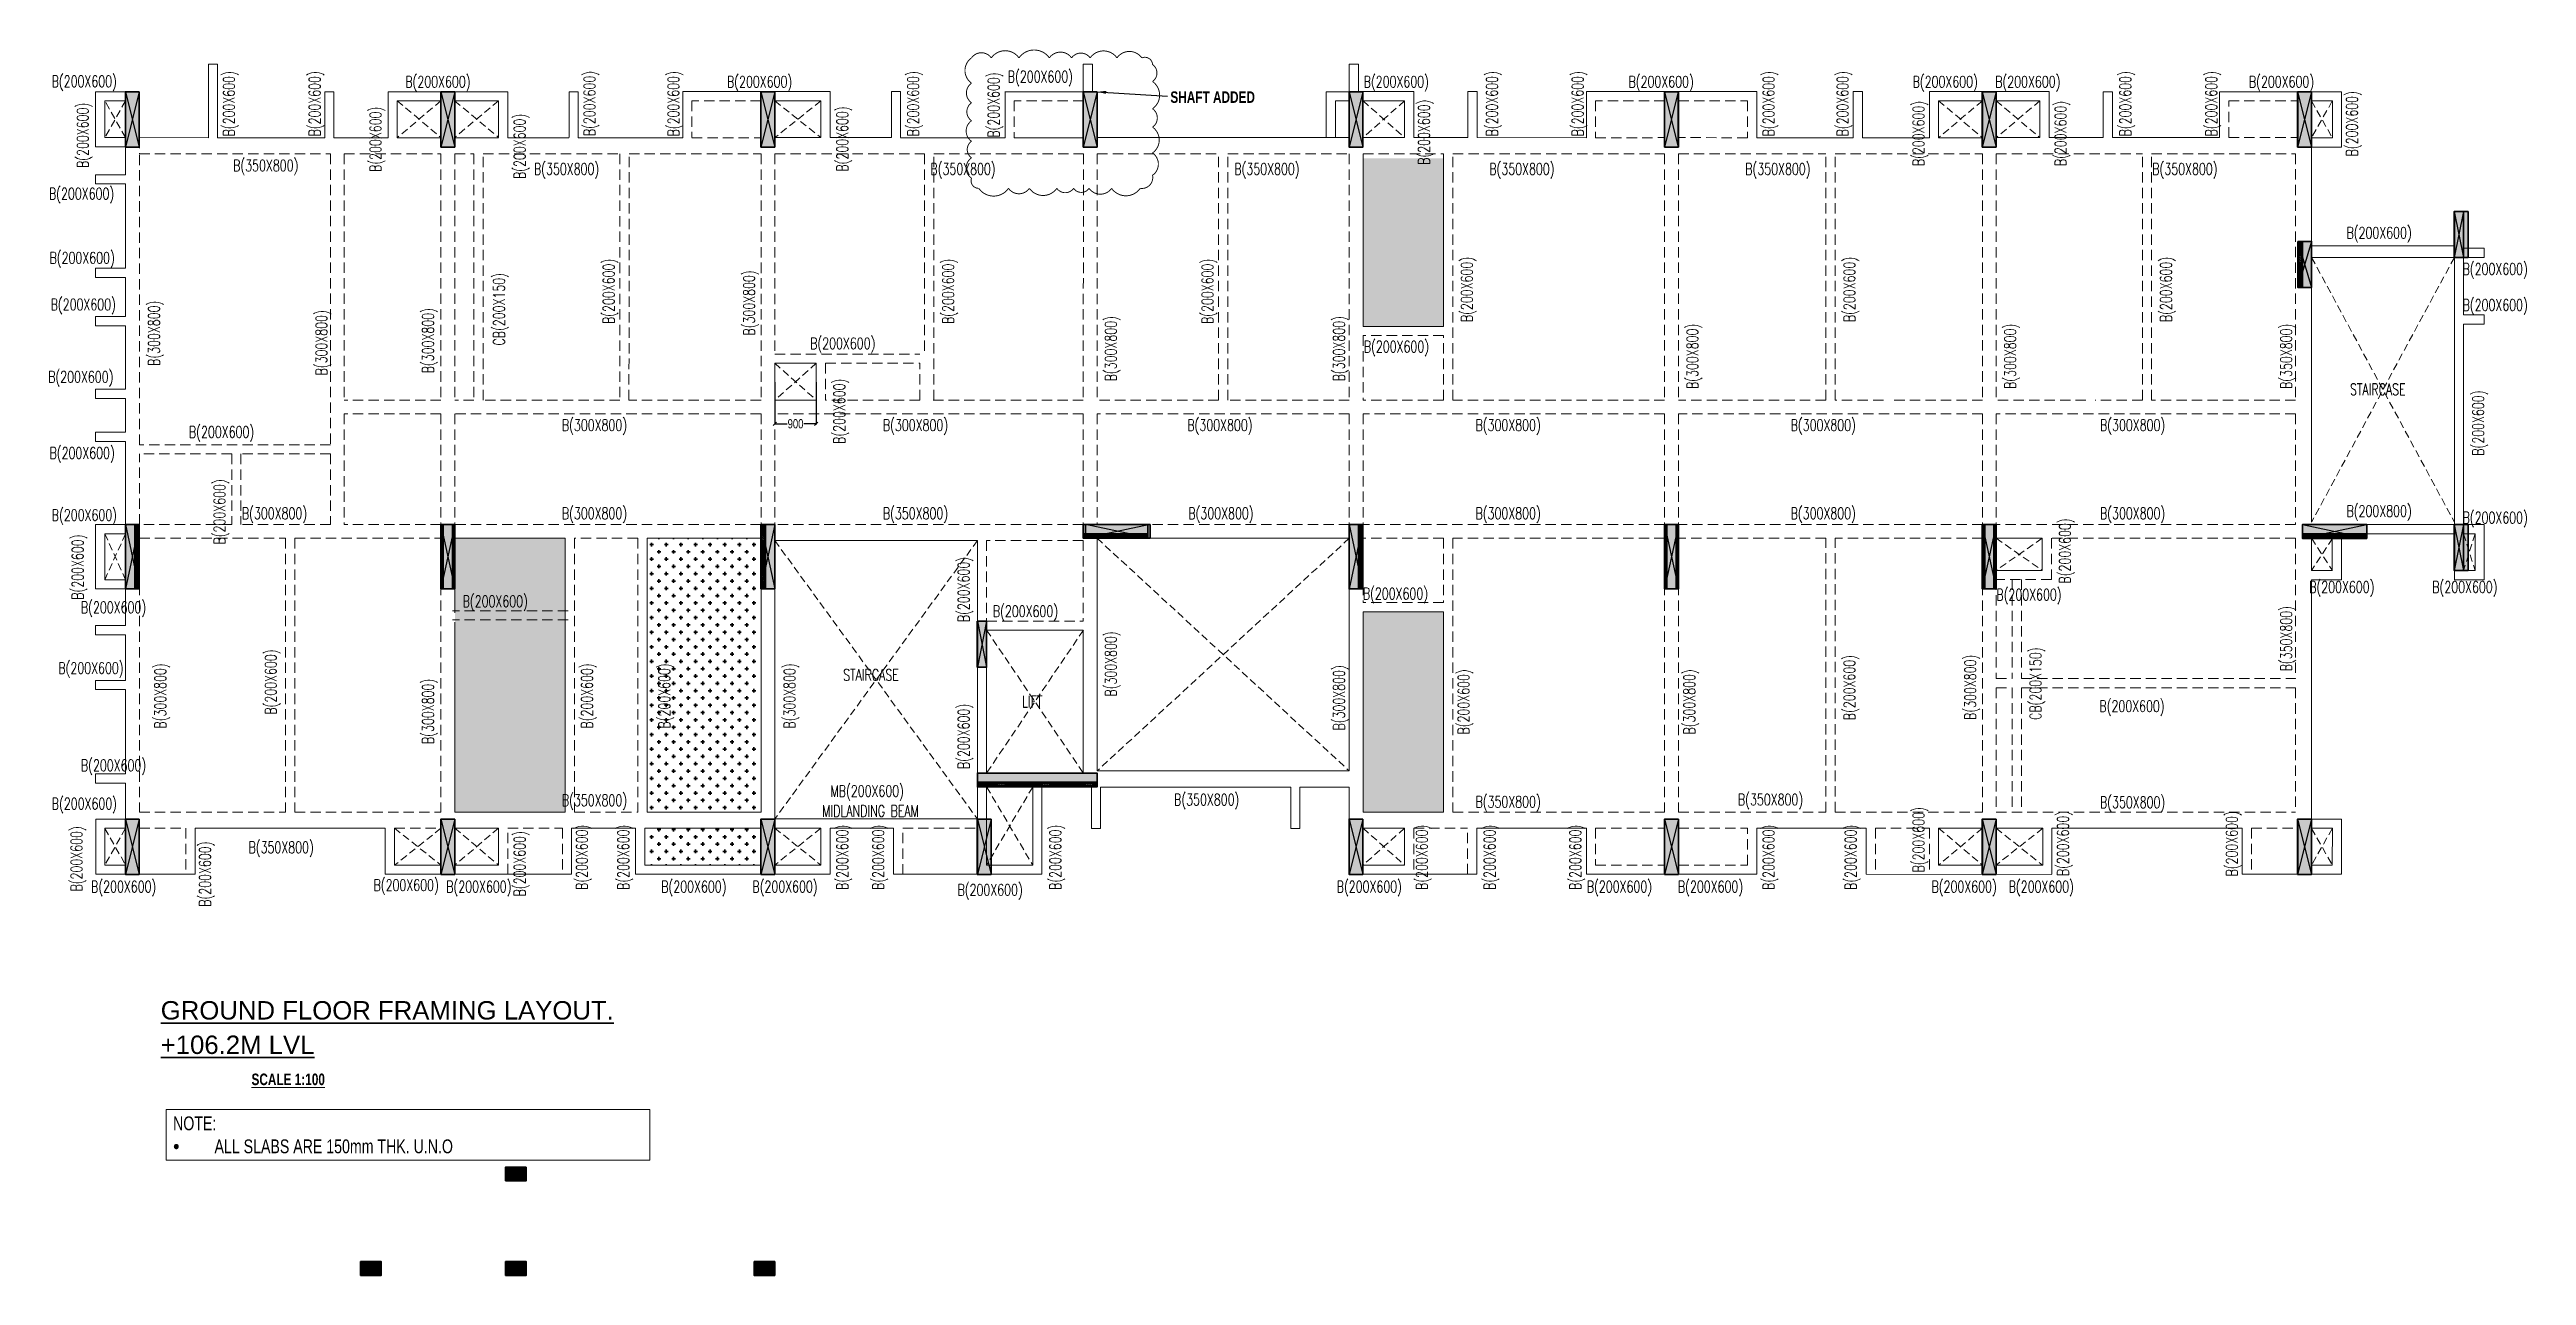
# Model space of a CAD drawing. Header units: millimetres. Extents: x 10 to 53802, y -29 to 26602.
import ezdxf

# ---------------------------------------------------------------- set-up
doc = ezdxf.new("R2010")
doc.units = ezdxf.units.MM
doc.linetypes.add('DASHED', pattern=[0.75, 0.5, -0.25])
doc.linetypes.add('HIDDEN', pattern=[9.525, 6.35, -3.175])
doc.layers.get('Defpoints').update_dxf_attribs({"color": 1})
for name, color, linetype, lineweight in [('G-ANNO-TEXT', 7, 'Continuous', 18), ('HATCH', 9, 'Continuous', 5), ('S-BEAM-IDEN', 2, 'Continuous', 9), ('S-COL HATCH', 8, 'Continuous', 35), ('S-COLS', 6, 'Continuous', 35), ('S-HEADING', 8, 'Continuous', 35), ('S-SUNKEN HATCH', 9, 'Continuous', 35), ('S_FRAMES', 4, 'Continuous', 9), ('STR-CUTOUT', 1, 'Continuous', 13)]:
    doc.layers.add(name, color=color, linetype=linetype, lineweight=lineweight)
doc.styles.add('Dim.s & Anno.(Misc.)', font='ARIALN.TTF')
doc.styles.add('ROMANS', font='romans.shx', dxfattribs={"width": 0.75})
doc.styles.add('SOBHA', font='swisscl.ttf', dxfattribs={"height": 200})
doc.styles.get("Standard").update_dxf_attribs({"font": 'arial.ttf'})
doc.styles.add('Swis721 LtCn BT_2', font='swisscl.ttf', dxfattribs={"height": 244.992296})
doc.dimstyles.new('A-GFC-100', dxfattribs={"dimscale": 100, "dimtxt": 2, "dimasz": 2, "dimexe": 1.5, "dimexo": 0, "dimgap": 1, "dimtad": 1, "dimdec": 0, "dimdsep": 46, "dimtxsty": 'Dim.s & Anno.(Misc.)', "dimblk": 'ARCHTICK', "dimcen": 0, "dimdle": 1.5, "dimclrd": 256, "dimclre": 8, "dimclrt": 6, "dimazin": 2, "dimtfac": 1, "dimtdec": 0, "dimtix": 1, "dimtmove": 2, "dimatfit": 3, "dimfxl": 1, "dimtolj": 1, "dimlwd": -1, "dimlwe": 9, "dimarcsym": 0})
doc.dimstyles.new('S-50', dxfattribs={"dimscale": 50, "dimtxt": 2.5, "dimasz": 1.5, "dimexe": 0.25, "dimexo": 0.25, "dimgap": 0.1, "dimtad": 0, "dimdec": 0, "dimrnd": 0.0005, "dimzin": 0, "dimdsep": 46, "dimtxsty": 'SOBHA', "dimblk": 'OBLIQUE', "dimcen": 0.09, "dimclrd": 9, "dimclre": 9, "dimclrt": 6, "dimadec": 5, "dimazin": 0, "dimtfac": 1, "dimtdec": 0, "dimtofl": 0, "dimtmove": 0, "dimatfit": 3, "dimfxl": 0.18, "dimtolj": 1, "dimtzin": 0, "dimlwd": -1, "dimlwe": -1, "dimarcsym": 0})

msp = doc.modelspace()

# ---------------------------------------------------------------- texts
at = {"layer": 'G-ANNO-TEXT', "color": 1, "char_height": 250, "width": 4617, "attachment_point": 1, "line_spacing_factor": 0.971848, "style": 'Swis721 LtCn BT_2'}
for s, insert in [('{\\fSwis721 LtCn BT|b1|i0|c0|p34;SHAFT ADDED}', (24351.9, 25693)), ('{\\fSwis721 LtCn BT|b1|i0|c0|p34;\\LSCALE 1:100}', (4395.5, 4356.1))]:
    msp.add_mtext(s, dxfattribs=dict(at, insert=insert))
at = {"layer": 'G-ANNO-TEXT', "color": 6, "insert": (2692.9, 3023.5), "char_height": 300, "width": 10202.556, "attachment_point": 4, "style": 'SOBHA', "bg_fill": 16, "box_fill_scale": 1.5, "bg_fill_color": 256, "bg_fill_transparency": 0}
msp.add_mtext('NOTE: \\P\\pxi-3,l3,t3;{\\fSymbol|b0|i0|c2|p18;·^I}ALL SLABS ARE 150mm THK. U.N.O', dxfattribs=at)
at = {"layer": 'S-BEAM-IDEN', "color": 1, "style": 'ROMANS', "width": 0.7}
for s, p in [('B(200X600)', (55.5, 25784.8)), ('B(200X600)', (7735.9, 25776.3)), ('B(200X600)', (14722, 25776.3)), ('B(200X600)', (20819.9, 25887.9)), ('B(200X600)', (28549.8, 25776.2)), ('B(200X600)', (34301.6, 25776.2)), ('B(200X600)', (40471.2, 25776.2)), ('B(200X600)', (42264.5, 25776.2)), ('B(200X600)', (47773.9, 25776.2)), ('B(200X600)', (-2.9, 23344.5)), ('B(200X600)', (49893.9, 22495.3)), ('B(200X600)', (9.9, 21951.6)), ('B(200X600)', (52414.8, 21707.3)), ('B(200X600)', (33.8, 20937.8)), ('B(200X600)', (52414.8, 20926.2)), ('B(200X600)', (16528.1, 20092.5)), ('B(200X600)', (28552.5, 20022.8)), ('B(200X600)', (-20.2, 19365.8)), ('B(200X600)', (3037.4, 18168.4)), ('B(200X600)', (9.9, 17713)), ('B(200X600)', (58.3, 16362.7)), ('B(200X600)', (52414.8, 16308.4)), ('B(200X600)', (49083.5, 14799.7)), ('B(200X600)', (51756.7, 14799.7)), ('B(200X600)', (690.9, 14358.8)), ('B(200X600)', (8981.2, 14490.7)), ('B(200X600)', (20495.6, 14274.6)), ('B(200X600)', (28530.8, 14658)), ('B(200X600)', (42290.2, 14634.1)), ('B(200X600)', (200.9, 13039.6)), ('B(200X600)', (44527.6, 12211.8)), ('B(200X600)', (690.9, 10927.8)), ('B(200X600)', (58.3, 10093.9)), ('MB(200X600)', (16969.5, 10367.8)), ('MIDLANDING BEAM', (16789.8, 9936.3)), ('B(200X600)', (7046.6, 8324.6)), ('B(200X600)', (912.1, 8290.8)), ('B(200X600)', (8625.1, 8290.8)), ('B(200X600)', (13294.3, 8290.8)), ('B(200X600)', (15274.4, 8290.8)), ('B(200X600)', (19728.6, 8221.6)), ('B(200X600)', (27964, 8290.8)), ('B(200X600)', (33395.3, 8290.8)), ('B(200X600)', (35373.2, 8290.8)), ('B(200X600)', (40881.5, 8290.8)), ('B(200X600)', (42556.7, 8290.8))]:
    msp.add_text(s, height=250, dxfattribs=at).set_placement(p)
for p in [(4030.2, 24713.7), (5891.2, 24713), (11861.9, 24719), (13684.1, 24713.7), (18890.1, 24714.1), (20637.3, 24687.5), (31462.7, 24714.1), (33322.9, 24714.1), (37467.2, 24714.1), (39074.6, 24714.1), (45214.2, 24714.1), (47083.2, 24714.1), (856.6, 24027.9), (7213.2, 23942.3), (17352, 23948.6), (29983, 24096.2), (40724.3, 24067.3), (43809.4, 24067.3), (50136.8, 24279.8), (10346.7, 23788.2), (30914.2, 20679.6), (39224.4, 20679.6), (46099.4, 20679.6), (12278.8, 20638.5), (19650.3, 20638.5), (25283.2, 20638.5), (17285.2, 18034.7), (3826.3, 15848.9), (43902.8, 15000.6), (744.5, 14648.7), (19986.2, 14161.6), (4939.6, 12152.2), (11805.4, 11850.8), (13484.8, 11850.8), (30843.9, 11721.5), (39224.4, 12031.6), (19986.2, 10970.1), (721.2, 8311.3), (11696, 8345.3), (12595.1, 8345.3), (17352, 8345.3), (18131.5, 8345.3), (21979.5, 8345.2), (29936.7, 8345.3), (31409, 8345.3), (33271, 8345.3), (37467.2, 8345.3), (39252.4, 8345.3), (40724.3, 8725.7), (43860.6, 8644.3), (47528.1, 8638), (3510.8, 7979.4), (10346.7, 8204.2)]:
    msp.add_text('B(200X600)', height=250, rotation=90, dxfattribs=at).set_placement(p)
at = {"layer": 'S-BEAM-IDEN', "color": 3, "style": 'ROMANS', "width": 0.7}
for s, p in [('B(350X800)', (3996.8, 23957.7)), ('B(350X800)', (10530.4, 23881.6)), ('B(350X800)', (19140.3, 23881.6)), ('B(350X800)', (25740.5, 23881.6)), ('B(350X800)', (31277.8, 23881.6)), ('B(350X800)', (36836.9, 23881.6)), ('B(350X800)', (45676.1, 23881.6)), ('STAIRCASE', (49970.4, 19093.9)), ('STAIRCASE', (49970.4, 19093.9)), ('STAIRCASE', (49970.4, 19092.8)), ('B(300X800)', (11135.7, 18317.6)), ('B(300X800)', (18107.4, 18317.6)), ('B(300X800)', (24719.4, 18317.6)), ('B(300X800)', (30978.3, 18317.6)), ('B(300X800)', (37822.5, 18317.6)), ('B(300X800)', (44540.2, 18317.6)), ('B(300X800)', (4186.8, 16400.1)), ('B(300X800)', (11135.7, 16400.1)), ('B(350X800)', (18107.4, 16400.1)), ('B(300X800)', (24741.9, 16400.1)), ('B(300X800)', (30978.3, 16400.1)), ('B(300X800)', (37822.5, 16400.1)), ('B(300X800)', (44540.2, 16400.1)), ('B(200X800)', (49893.9, 16450.1)), ('STAIRCASE', (17245.4, 12892.9)), ('STAIRCASE', (17245.4, 12892.9)), ('STAIRCASE', (17245.4, 12891.8)), ('LIFT', (21129.3, 12313.1)), ('LIFT', (21129.3, 12313.1)), ('LIFT', (21129.3, 12312)), ('B(350X800)', (11135.7, 10168.7)), ('B(350X800)', (24432.5, 10182.5)), ('B(350X800)', (30978.3, 10135.1)), ('B(350X800)', (36677, 10184)), ('B(350X800)', (44540.2, 10124.8)), ('B(350X800)', (4331.7, 9144.8))]:
    msp.add_text(s, height=250, dxfattribs=at).set_placement(p)
for s, p in [('CB(200X150)', (9896.9, 20172)), ('B(300X800)', (15327.3, 20388.1)), ('B(300X800)', (2402.7, 19729.2)), ('B(300X800)', (6039.8, 19521.8)), ('B(300X800)', (8354.9, 19568)), ('B(300X800)', (23182.9, 19393.7)), ('B(300X800)', (28138.5, 19393.7)), ('B(300X800)', (35814.1, 19226.8)), ('B(300X800)', (42714.1, 19227.4)), ('B(350X800)', (48709.4, 19227.4)), ('B(200X600)', (52879, 17776.8)), ('B(350X800)', (48709.4, 13094.1)), ('B(300X800)', (23182.9, 12545.9)), ('CB(200X150)', (43265, 12038.8)), ('B(300X800)', (2539.1, 11850.8)), ('B(300X800)', (16206.5, 11850.8)), ('B(300X800)', (28138.5, 11808.6)), ('B(300X800)', (35748.3, 11721.5)), ('B(300X800)', (41846.9, 12038.8)), ('B(300X800)', (8354.9, 11514.5))]:
    msp.add_text(s, height=250, rotation=90, dxfattribs=at).set_placement(p)
at = {"layer": 'S-HEADING', "color": 6}
for s, p in [('%%UGROUND FLOOR FRAMING LAYOUT.', (2424.2, 5530.8)), ('%%U+106.2M LVL', (2424.2, 4782.3))]:
    msp.add_text(s, height=400, rotation=359.99719, dxfattribs=at).set_placement(p)

# ---------------------------------------------------------------- blocks, each defined once
blk = doc.blocks.new('A$C16acb9dc')
at = {"layer": 'S-COL HATCH'}
h = blk.add_hatch(color=8, dxfattribs=at)
h.dxf.hatch_style = 1
h.paths.add_polyline_path([(300, 17000), (0, 17000), (0, 15800), (300, 15800)])
h = blk.add_hatch(color=8, dxfattribs=at)
h.dxf.hatch_style = 1
h.paths.add_polyline_path([(7151, 17000), (6851, 17000), (6851, 15800), (7151, 15800)])
h = blk.add_hatch(color=8, dxfattribs=at)
h.dxf.hatch_style = 1
h.paths.add_polyline_path([(14100, 17000), (13800, 17000), (13800, 15800), (14100, 15800)])
h = blk.add_hatch(color=8, dxfattribs=at)
h.dxf.hatch_style = 1
h.paths.add_polyline_path([(21100, 17000), (20800, 17000), (20800, 15800), (21100, 15800)])
h = blk.add_hatch(color=8, dxfattribs=at)
h.dxf.hatch_style = 1
h.paths.add_polyline_path([(26875, 17000), (26575, 17000), (26575, 15800), (26875, 15800)])
h = blk.add_hatch(color=8, dxfattribs=at)
h.dxf.hatch_style = 1
h.paths.add_polyline_path([(33725, 17000), (33425, 17000), (33425, 15800), (33725, 15800)])
h = blk.add_hatch(color=8, dxfattribs=at)
h.dxf.hatch_style = 1
h.paths.add_polyline_path([(40626, 17000), (40326, 17000), (40326, 15800), (40626, 15800)])
h = blk.add_hatch(color=8, dxfattribs=at)
h.dxf.hatch_style = 1
h.paths.add_polyline_path([(47475, 17000), (47175, 17000), (47175, 15800), (47475, 15800)])
h = blk.add_hatch(color=8, dxfattribs=at)
h.dxf.hatch_style = 1
h.paths.add_polyline_path([(50777, 14400), (50577, 14400), (50577, 13400), (50777, 13400)])
h = blk.add_hatch(dxfattribs=at)
h.set_pattern_fill('ANSI31', color=8, scale=8)
h.set_pattern_definition([(45, (-490725.384, 57679.764), (-17.9605122, 17.9605122), [])])
h.paths.add_polyline_path([(47276, 13750), (47176, 13750), (47176, 12750), (47276, 12750)])
h = blk.add_hatch(color=8, dxfattribs=at)
h.dxf.hatch_style = 1
h.paths.add_polyline_path([(47276, 12750), (47476, 12750), (47476, 13750), (47276, 13750)])
h = blk.add_hatch(color=8, dxfattribs=at)
h.dxf.hatch_style = 1
h.paths.add_polyline_path([(200, 7600), (0, 7600), (0, 6200), (200, 6200)])
h = blk.add_hatch(dxfattribs=at)
h.set_pattern_fill('ANSI31', color=8, scale=8)
h.set_pattern_definition([(45, (-538833.436, 51529.817), (-17.9605122, 17.9605122), [])])
h.paths.add_polyline_path([(200, 6200), (300, 6200), (300, 7600), (200, 7600)])
h = blk.add_hatch(dxfattribs=at)
h.set_pattern_fill('ANSI31', color=8, scale=8)
h.set_pattern_definition([(45, (-532500.815, 51529.817), (-17.9605122, 17.9605122), [])])
h.paths.add_polyline_path([(6851, 6200), (6901, 6200), (6901, 7600), (6851, 7600)])
h = blk.add_hatch(color=8, dxfattribs=at)
h.dxf.hatch_style = 1
h.paths.add_polyline_path([(7101, 7600), (6901, 7600), (6901, 6200), (7101, 6200)])
h = blk.add_hatch(dxfattribs=at)
h.set_pattern_fill('ANSI31', color=8, scale=8)
h.set_pattern_definition([(45, (-531932.426, 51529.817), (-17.9605122, 17.9605122), [])])
h.paths.add_polyline_path([(7151, 7600), (7101, 7600), (7101, 6200), (7151, 6200)])
h = blk.add_hatch(dxfattribs=at)
h.set_pattern_fill('ANSI31', color=8, scale=8)
h.set_pattern_definition([(45, (-526115.113, 51529.817), (-17.9605122, 17.9605122), [])])
h.paths.add_polyline_path([(13901, 7600), (13801, 7600), (13801, 6200), (13901, 6200)])
h = blk.add_hatch(color=8, dxfattribs=at)
h.dxf.hatch_style = 1
h.paths.add_polyline_path([(14101, 7600), (13901, 7600), (13901, 6200), (14101, 6200)])
h = blk.add_hatch(color=8, dxfattribs=at)
h.dxf.hatch_style = 1
h.paths.add_polyline_path([(20800, 7600), (20800, 7400), (22200, 7400), (22200, 7600)])
h = blk.add_hatch(color=8, dxfattribs=at)
h.dxf.hatch_style = 1
h.paths.add_polyline_path([(26775, 7600), (26575, 7600), (26575, 6200), (26775, 6200)])
h = blk.add_hatch(dxfattribs=at)
h.set_pattern_fill('ANSI31', color=8, scale=8)
h.set_pattern_definition([(45, (-512258.491, 51529.878), (-17.9605122, 17.9605122), [])])
h.paths.add_polyline_path([(26775, 6200), (26875, 6200), (26875, 7600), (26775, 7600)])
h = blk.add_hatch(dxfattribs=at)
h.set_pattern_fill('ANSI31', color=8, scale=8)
h.set_pattern_definition([(45, (-505925.804, 51529.878), (-17.9605122, 17.9605122), [])])
h.paths.add_polyline_path([(33426, 6200), (33476, 6200), (33476, 7600), (33426, 7600)])
h = blk.add_hatch(color=8, dxfattribs=at)
h.dxf.hatch_style = 1
h.paths.add_polyline_path([(33676, 7600), (33476, 7600), (33476, 6200), (33676, 6200)])
h = blk.add_hatch(dxfattribs=at)
h.set_pattern_fill('ANSI31', color=8, scale=8)
h.set_pattern_definition([(45, (-505357.416, 51529.878), (-17.9605122, 17.9605122), [])])
h.paths.add_polyline_path([(33726, 7600), (33676, 7600), (33676, 6200), (33726, 6200)])
h = blk.add_hatch(dxfattribs=at)
h.set_pattern_fill('ANSI31', color=8, scale=8)
h.set_pattern_definition([(45, (-499025.281, 51529.878), (-17.9605122, 17.9605122), [])])
h.paths.add_polyline_path([(40327, 6200), (40377, 6200), (40377, 7600), (40327, 7600)])
h = blk.add_hatch(color=8, dxfattribs=at)
h.dxf.hatch_style = 1
h.paths.add_polyline_path([(40577, 7600), (40377, 7600), (40377, 6200), (40577, 6200)])
h = blk.add_hatch(dxfattribs=at)
h.set_pattern_fill('ANSI31', color=8, scale=8)
h.set_pattern_definition([(45, (-498456.893, 51529.878), (-17.9605122, 17.9605122), [])])
h.paths.add_polyline_path([(40627, 7600), (40577, 7600), (40577, 6200), (40627, 6200)])
h = blk.add_hatch(color=8, dxfattribs=at)
h.dxf.hatch_style = 1
h.paths.add_polyline_path([(48677, 7400), (48677, 7600), (47277, 7600), (47277, 7400)])
h = blk.add_hatch(color=8, dxfattribs=at)
h.dxf.hatch_style = 1
h.paths.add_polyline_path([(50777, 7600), (50577, 7600), (50577, 6600), (50777, 6600)])
h = blk.add_hatch(dxfattribs=at)
h.set_pattern_fill('ANSI31', color=8, scale=8, angle=-90)
h.set_pattern_definition([(315, (66129.657, 547224.291), (17.9605122, 17.9605122), [])])
h.paths.add_polyline_path([(20800, 7400), (20800, 7300), (22200, 7300), (22200, 7400)])
h = blk.add_hatch(dxfattribs=at)
h.set_pattern_fill('ANSI31', color=8, scale=8, angle=-90)
h.set_pattern_definition([(315, (92606.318, 545500.954), (17.9605122, 17.9605122), [])])
h.paths.add_polyline_path([(48677, 7400), (48677, 7300), (47277, 7300), (47277, 7400)])
h = blk.add_hatch(color=8, dxfattribs=at)
h.dxf.hatch_style = 1
h.paths.add_polyline_path([(18701, 5500), (18501, 5500), (18501, 4500), (18701, 4500)])
h = blk.add_hatch(color=8, dxfattribs=at)
h.dxf.hatch_style = 1
h.paths.add_polyline_path([(18502, 2200), (18502, 2000), (21101, 2000), (21101, 2200)])
h = blk.add_hatch(dxfattribs=at)
h.set_pattern_fill('ANSI31', color=8, scale=8, angle=-90)
h.set_pattern_definition([(315, (63831.204, 541823.95), (17.9605122, 17.9605122), [])])
h.paths.add_polyline_path([(18501, 2000), (18501, 1900), (21101, 1900), (21101, 2000)])
h = blk.add_hatch(color=8, dxfattribs=at)
h.dxf.hatch_style = 1
h.paths.add_polyline_path([(300, 1200), (0, 1200), (0, 0), (300, 0)])
h = blk.add_hatch(color=8, dxfattribs=at)
h.dxf.hatch_style = 1
h.paths.add_polyline_path([(7151, 1200), (6851, 1200), (6851, 0), (7151, 0)])
h = blk.add_hatch(color=8, dxfattribs=at)
h.dxf.hatch_style = 1
h.paths.add_polyline_path([(14101, 1200), (13801, 1200), (13801, 0), (14101, 0)])
h = blk.add_hatch(color=8, dxfattribs=at)
h.dxf.hatch_style = 1
h.paths.add_polyline_path([(18801, 1200), (18501, 1200), (18501, 0), (18801, 0)])
h = blk.add_hatch(color=8, dxfattribs=at)
h.dxf.hatch_style = 1
h.paths.add_polyline_path([(26875, 1200), (26575, 1200), (26575, 0), (26875, 0)])
h = blk.add_hatch(color=8, dxfattribs=at)
h.dxf.hatch_style = 1
h.paths.add_polyline_path([(33726, 1200), (33426, 1200), (33426, 0), (33726, 0)])
h = blk.add_hatch(color=8, dxfattribs=at)
h.dxf.hatch_style = 1
h.paths.add_polyline_path([(40626, 1200), (40326, 1200), (40326, 0), (40626, 0)])
h = blk.add_hatch(color=8, dxfattribs=at)
h.dxf.hatch_style = 1
h.paths.add_polyline_path([(47475, 1200), (47175, 1200), (47175, 0), (47475, 0)])
at = {"layer": 'S-COLS'}
for points in [[(300, 17000), (0, 17000), (0, 15800), (300, 15800)], [(7151, 17000), (6851, 17000), (6851, 15800), (7151, 15800)], [(14100, 17000), (13800, 17000), (13800, 15800), (14100, 15800)], [(21100, 17000), (20800, 17000), (20800, 15800), (21100, 15800)], [(26875, 17000), (26575, 17000), (26575, 15800), (26875, 15800)], [(33725, 17000), (33425, 17000), (33425, 15800), (33725, 15800)], [(40626, 17000), (40326, 17000), (40326, 15800), (40626, 15800)], [(47475, 17000), (47175, 17000), (47175, 15800), (47475, 15800)], [(50777, 14400), (50577, 14400), (50577, 13400), (50777, 13400)], [(47176, 13750), (47476, 13750), (47476, 12750), (47176, 12750)], [(47176, 13750), (47276, 13750), (47276, 12750), (47176, 12750)], [(300, 7600), (0, 7600), (0, 6200), (300, 6200)], [(300, 7600), (200, 7600), (200, 6200), (300, 6200)], [(7151, 7600), (6851, 7600), (6851, 6200), (7151, 6200)], [(6851, 7600), (6901, 7600), (6901, 6200), (6851, 6200)], [(7151, 7600), (7101, 7600), (7101, 6200), (7151, 6200)], [(14101, 7600), (13801, 7600), (13801, 6200), (14101, 6200)], [(13801, 7600), (13901, 7600), (13901, 6200), (13801, 6200)], [(22200, 7600), (22200, 7300), (20800, 7300), (20800, 7600)], [(26875, 7600), (26575, 7600), (26575, 6200), (26875, 6200)], [(26875, 7600), (26775, 7600), (26775, 6200), (26875, 6200)], [(33726, 7600), (33426, 7600), (33426, 6200), (33726, 6200)], [(33426, 7600), (33476, 7600), (33476, 6200), (33426, 6200)], [(33726, 7600), (33676, 7600), (33676, 6200), (33726, 6200)], [(40627, 7600), (40327, 7600), (40327, 6200), (40627, 6200)], [(40327, 7600), (40377, 7600), (40377, 6200), (40327, 6200)], [(40627, 7600), (40577, 7600), (40577, 6200), (40627, 6200)], [(48677, 7300), (48677, 7600), (47277, 7600), (47277, 7300)], [(50777, 7600), (50577, 7600), (50577, 6600), (50777, 6600)], [(22200, 7300), (22200, 7400), (20800, 7400), (20800, 7300)], [(48677, 7300), (48677, 7400), (47277, 7400), (47277, 7300)], [(18701, 5500), (18501, 5500), (18501, 4500), (18701, 4500)], [(21101, 2200), (21101, 1900), (18502, 1900), (18502, 2200)], [(21101, 1900), (21101, 2000), (18501, 2000), (18501, 1900)], [(300, 1200), (0, 1200), (0, 0), (300, 0)], [(7151, 1200), (6851, 1200), (6851, 0), (7151, 0)], [(14101, 1200), (13801, 1200), (13801, 0), (14101, 0)], [(18801, 1200), (18501, 1200), (18501, 0), (18801, 0)], [(26875, 1200), (26575, 1200), (26575, 0), (26875, 0)], [(33726, 1200), (33426, 1200), (33426, 0), (33726, 0)], [(40626, 1200), (40326, 1200), (40326, 0), (40626, 0)], [(47475, 1200), (47175, 1200), (47175, 0), (47475, 0)]]:
    blk.add_lwpolyline(points, close=True, dxfattribs=at)
blk = doc.blocks.new('A$C292141ff')
at = {"layer": 'HATCH'}
h = blk.add_hatch(color=8, dxfattribs=at)
h.dxf.hatch_style = 1
h.paths.add_polyline_path([(8555, -1156), (8555, -1156), (8706, -1156), (8706, -856), (8256, -856), (8256, -1156), (8305, -1156), (8305, -1156)])
at = {"layer": 'S-COL HATCH'}
h = blk.add_hatch(color=8, dxfattribs=at)
h.dxf.hatch_style = 1
h.paths.add_polyline_path([(300, 22501), (0, 22501), (0, 21301), (300, 21301)])
h = blk.add_hatch(color=8, dxfattribs=at)
h.dxf.hatch_style = 1
h.paths.add_polyline_path([(7151, 22501), (6851, 22501), (6851, 21301), (7151, 21301)])
h = blk.add_hatch(color=8, dxfattribs=at)
h.dxf.hatch_style = 1
h.paths.add_polyline_path([(14100, 22501), (13800, 22501), (13800, 21301), (14100, 21301)])
h = blk.add_hatch(color=8, dxfattribs=at)
h.dxf.hatch_style = 1
h.paths.add_polyline_path([(21100, 22501), (20800, 22501), (20800, 21301), (21100, 21301)])
h = blk.add_hatch(color=8, dxfattribs=at)
h.dxf.hatch_style = 1
h.paths.add_polyline_path([(26875, 22501), (26575, 22501), (26575, 21301), (26875, 21301)])
h = blk.add_hatch(color=8, dxfattribs=at)
h.dxf.hatch_style = 1
h.paths.add_polyline_path([(33725, 22501), (33425, 22501), (33425, 21301), (33725, 21301)])
h = blk.add_hatch(color=8, dxfattribs=at)
h.dxf.hatch_style = 1
h.paths.add_polyline_path([(40626, 22501), (40326, 22501), (40326, 21301), (40626, 21301)])
h = blk.add_hatch(color=8, dxfattribs=at)
h.dxf.hatch_style = 1
h.paths.add_polyline_path([(47475, 22501), (47175, 22501), (47175, 21301), (47475, 21301)])
h = blk.add_hatch(color=8, dxfattribs=at)
h.dxf.hatch_style = 1
h.paths.add_polyline_path([(50877, 19901), (50577, 19901), (50577, 18901), (50877, 18901)])
h = blk.add_hatch(color=8, dxfattribs=at)
h.dxf.hatch_style = 1
h.paths.add_polyline_path([(47176, 19251), (47476, 19251), (47476, 18251), (47176, 18251)])
h = blk.add_hatch(color=8, dxfattribs=at)
h.dxf.hatch_style = 1
h.paths.add_polyline_path([(300, 13101), (0, 13101), (0, 11701), (300, 11701)])
h = blk.add_hatch(color=8, dxfattribs=at)
h.dxf.hatch_style = 1
h.paths.add_polyline_path([(7151, 13101), (6851, 13101), (6851, 11701), (7151, 11701)])
h = blk.add_hatch(color=8, dxfattribs=at)
h.dxf.hatch_style = 1
h.paths.add_polyline_path([(14101, 13101), (13801, 13101), (13801, 11701), (14101, 11701)])
h = blk.add_hatch(color=8, dxfattribs=at)
h.dxf.hatch_style = 1
h.paths.add_polyline_path([(22252, 12801), (22252, 13101), (20852, 13101), (20852, 12801)])
h = blk.add_hatch(color=8, dxfattribs=at)
h.dxf.hatch_style = 1
h.paths.add_polyline_path([(26875, 13101), (26575, 13101), (26575, 11701), (26875, 11701)])
h = blk.add_hatch(color=8, dxfattribs=at)
h.dxf.hatch_style = 1
h.paths.add_polyline_path([(33726, 13101), (33426, 13101), (33426, 11701), (33726, 11701)])
h = blk.add_hatch(color=8, dxfattribs=at)
h.dxf.hatch_style = 1
h.paths.add_polyline_path([(40626, 13101), (40326, 13101), (40326, 11701), (40626, 11701)])
h = blk.add_hatch(color=8, dxfattribs=at)
h.dxf.hatch_style = 1
h.paths.add_polyline_path([(47277, 13100), (47277, 12800), (48677, 12800), (48677, 13100)])
h = blk.add_hatch(color=8, dxfattribs=at)
h.dxf.hatch_style = 1
h.paths.add_polyline_path([(50877, 13101), (50577, 13101), (50577, 12101), (50877, 12101)])
h = blk.add_hatch(color=8, dxfattribs=at)
h.dxf.hatch_style = 1
h.paths.add_polyline_path([(18701, 11001), (18501, 11001), (18501, 10001), (18701, 10001)])
h = blk.add_hatch(color=8, dxfattribs=at)
h.dxf.hatch_style = 1
h.paths.add_polyline_path([(18502, 7700), (21101, 7700), (21101, 7401), (18502, 7401)])
h = blk.add_hatch(color=8, dxfattribs=at)
h.dxf.hatch_style = 1
h.paths.add_polyline_path([(300, 6701), (0, 6701), (0, 5501), (300, 5501)])
h = blk.add_hatch(color=8, dxfattribs=at)
h.dxf.hatch_style = 1
h.paths.add_polyline_path([(7151, 6701), (6851, 6701), (6851, 5501), (7151, 5501)])
h = blk.add_hatch(color=8, dxfattribs=at)
h.dxf.hatch_style = 1
h.paths.add_polyline_path([(14102, 6701), (13802, 6701), (13802, 5501), (14102, 5501)])
h = blk.add_hatch(color=8, dxfattribs=at)
h.dxf.hatch_style = 1
h.paths.add_polyline_path([(18801, 6701), (18501, 6701), (18501, 5501), (18801, 5501)])
h = blk.add_hatch(color=8, dxfattribs=at)
h.dxf.hatch_style = 1
h.paths.add_polyline_path([(26875, 6701), (26575, 6701), (26575, 5501), (26875, 5501)])
h = blk.add_hatch(color=8, dxfattribs=at)
h.dxf.hatch_style = 1
h.paths.add_polyline_path([(33726, 6701), (33426, 6701), (33426, 5501), (33726, 5501)])
h = blk.add_hatch(color=8, dxfattribs=at)
h.dxf.hatch_style = 1
h.paths.add_polyline_path([(40626, 6701), (40326, 6701), (40326, 5501), (40626, 5501)])
h = blk.add_hatch(color=8, dxfattribs=at)
h.dxf.hatch_style = 1
h.paths.add_polyline_path([(47475, 6701), (47175, 6701), (47175, 5501), (47475, 5501)])
h = blk.add_hatch(color=8, dxfattribs=at)
h.dxf.hatch_style = 1
h.paths.add_polyline_path([(5106, -2912), (5556, -2912), (5556, -3212), (5106, -3212)])
h = blk.add_hatch(color=8, dxfattribs=at)
h.dxf.hatch_style = 1
h.paths.add_polyline_path([(8256, -2912), (8706, -2912), (8706, -3212), (8256, -3212)])
h = blk.add_hatch(color=8, dxfattribs=at)
h.dxf.hatch_style = 1
h.paths.add_polyline_path([(13651, -2912), (14101, -2912), (14101, -3212), (13651, -3212)])
at = {"layer": 'Defpoints', "color": 3}
for p, q in [((300, 22501), (0, 21301)), ((0, 22501), (300, 21301)), ((7151, 22501), (6851, 21301)), ((6851, 22501), (7151, 21301)), ((14100, 22501), (13800, 21301)), ((13800, 22501), (14100, 21301)), ((21100, 22501), (20800, 21301)), ((20800, 22501), (21100, 21301)), ((26875, 22501), (26575, 21301)), ((26575, 22501), (26875, 21301)), ((33725, 22501), (33425, 21301)), ((33425, 22501), (33725, 21301)), ((40626, 22501), (40326, 21301)), ((40326, 22501), (40626, 21301)), ((47475, 22501), (47175, 21301)), ((47175, 22501), (47475, 21301)), ((50777, 19901), (50577, 18901)), ((50577, 19901), (50777, 18901)), ((47476, 19251), (47177, 18251)), ((47177, 19251), (47476, 18251)), ((300, 13101), (0, 11701)), ((0, 13101), (300, 11701)), ((7151, 13101), (6851, 11701)), ((6851, 13101), (7151, 11701)), ((14101, 13101), (13801, 11701)), ((13801, 13101), (14101, 11701)), ((22252, 12801, 0), (20852, 13101, 0)), ((22252, 13101, 0), (20852, 12801, 0)), ((26875, 13101), (26575, 11701)), ((26575, 13101), (26875, 11701)), ((33726, 13101), (33426, 11701)), ((33426, 13101), (33726, 11701)), ((40626, 13101), (40326, 11701)), ((40326, 13101), (40626, 11701)), ((47277, 13101), (48677, 12801)), ((47277, 12801), (48677, 13101)), ((50777, 13101), (50577, 12101)), ((50577, 13101), (50777, 12101)), ((18702, 11001), (18502, 10001)), ((18502, 11001), (18702, 10001)), ((300, 6701), (0, 5501)), ((0, 6701), (300, 5501)), ((7151, 6701), (6851, 5501)), ((6851, 6701), (7151, 5501)), ((14101, 6701), (13801, 5501)), ((13801, 6701), (14101, 5501)), ((18802, 6701), (18502, 5501)), ((18502, 6701), (18802, 5501)), ((26875, 6701), (26575, 5501)), ((26575, 6701), (26875, 5501)), ((33726, 6701), (33426, 5501)), ((33426, 6701), (33726, 5501)), ((40626, 6701), (40326, 5501)), ((40326, 6701), (40626, 5501)), ((47475, 6701), (47175, 5501)), ((47175, 6701), (47475, 5501)), ((8706, -856), (8256, -1156)), ((8256, -856), (8706, -1156)), ((5556, -2912), (5106, -3212)), ((5106, -2912), (5556, -3212)), ((8706, -2912), (8256, -3212)), ((8256, -2912), (8706, -3212)), ((14101, -2912), (13651, -3212)), ((13651, -2912), (14101, -3212))]:
    blk.add_line(p, q, dxfattribs=at)
at = {"layer": 'S-COLS'}
for points in [[(300, 22501), (0, 22501), (0, 21301), (300, 21301)], [(7151, 22501), (6851, 22501), (6851, 21301), (7151, 21301)], [(14100, 22501), (13800, 22501), (13800, 21301), (14100, 21301)], [(21100, 22501), (20800, 22501), (20800, 21301), (21100, 21301)], [(26875, 22501), (26575, 22501), (26575, 21301), (26875, 21301)], [(33725, 22501), (33425, 22501), (33425, 21301), (33725, 21301)], [(40626, 22501), (40326, 22501), (40326, 21301), (40626, 21301)], [(47475, 22501), (47175, 22501), (47175, 21301), (47475, 21301)], [(50877, 19901), (50577, 19901), (50577, 18901), (50877, 18901)], [(47176, 19251), (47476, 19251), (47476, 18251), (47176, 18251)], [(300, 13101), (0, 13101), (0, 11701), (300, 11701)], [(7151, 13101), (6851, 13101), (6851, 11701), (7151, 11701)], [(14101, 13101), (13801, 13101), (13801, 11701), (14101, 11701)], [(26875, 13101), (26575, 13101), (26575, 11701), (26875, 11701)], [(33726, 13101), (33426, 13101), (33426, 11701), (33726, 11701)], [(40626, 13101), (40326, 13101), (40326, 11701), (40626, 11701)], [(47277, 13100), (47277, 12800), (48677, 12800), (48677, 13100)], [(50877, 13101), (50577, 13101), (50577, 12101), (50877, 12101)], [(18701, 11001), (18501, 11001), (18501, 10001), (18701, 10001)], [(18502, 7700), (21101, 7700), (21101, 7401), (18502, 7401)], [(300, 6701), (0, 6701), (0, 5501), (300, 5501)], [(7151, 6701), (6851, 6701), (6851, 5501), (7151, 5501)], [(14102, 6701), (13802, 6701), (13802, 5501), (14102, 5501)], [(18801, 6701), (18501, 6701), (18501, 5501), (18801, 5501)], [(26875, 6701), (26575, 6701), (26575, 5501), (26875, 5501)], [(33726, 6701), (33426, 6701), (33426, 5501), (33726, 5501)], [(40626, 6701), (40326, 6701), (40326, 5501), (40626, 5501)], [(47475, 6701), (47175, 6701), (47175, 5501), (47475, 5501)], [(8706, -856), (8706, -1156), (8256, -1156), (8256, -856)], [(5106, -2912), (5556, -2912), (5556, -3212), (5106, -3212)], [(8256, -2912), (8706, -2912), (8706, -3212), (8256, -3212)], [(13651, -2912), (14101, -2912), (14101, -3212), (13651, -3212)]]:
    blk.add_lwpolyline(points, close=True, dxfattribs=at)
at = {"layer": 'S-COLS', "elevation": 0}
blk.add_lwpolyline([(22252, 12801), (22252, 13101), (20852, 13101), (20852, 12801)], close=True, dxfattribs=at)
blk = doc.blocks.new('_Oblique')
at = {"color": 0, "linetype": 'ByBlock', "lineweight": -2}
blk.add_line((-0.5, -0.5), (0.5, 0.5), dxfattribs=at)
blk = doc.blocks.new('*D7')
at = {"color": 9, "transparency": 16777216}
for p, q in [((15761, 19374), (15761, 18458)), ((16661, 19374), (16661, 18458)), ((15761, 18471), (16031, 18471)), ((16661, 18471), (16391, 18471))]:
    blk.add_line(p, q, dxfattribs=at)
at = {"layer": 'Defpoints', "color": 0, "transparency": 16777216}
for p in [(15761, 19387), (16661, 19387), (16661, 18471)]:
    blk.add_point(p, dxfattribs=at)
at = {"color": 9, "transparency": 16777216, "xscale": 75, "yscale": 75, "zscale": 75, "rotation": 180}
blk.add_blockref('_Oblique', (15761, 18471), dxfattribs=at)
at = {"color": 9, "transparency": 16777216, "xscale": 75, "yscale": 75, "zscale": 75}
blk.add_blockref('_Oblique', (16661, 18471), dxfattribs=at)
at = {"color": 6, "transparency": 16777216, "insert": (16211, 18471), "char_height": 200, "attachment_point": 5, "style": 'SOBHA'}
blk.add_mtext('\\A1;900', dxfattribs=at)
blk = doc.blocks.new('_ArchTick')
at = {"color": 0, "linetype": 'ByBlock', "const_width": 0.15}
blk.add_lwpolyline([(-0.5, -0.5), (0.5, 0.5)], dxfattribs=at)

# ---------------------------------------------------------------- dimensions: what is measured, and where the dimension line sits
dim = msp.add_linear_dim(base=(16661, 18470.8), p1=(15761.2, 19386.7), p2=(16661, 19386.7), dimstyle='S-50')
dim.commit()
dim.dimension.update_dxf_attribs({"geometry": '*D7', "text_midpoint": (16211.1, 18470.8)})

# ---------------------------------------------------------------- hatches: boundary and pattern name
at = {"layer": 'S-SUNKEN HATCH'}
h = msp.add_hatch(dxfattribs=at)
h.set_pattern_fill('CROSS', color=256, scale=25)
h.set_pattern_definition([(0, (-615340.2, -73998.81), (158.75, 158.75), [79.375, -238.125]), (90, (-615300.51, -74038.5), (-158.75, 158.75), [79.375, -238.125])])
h.paths.add_polyline_path([(8812.2, 15986.7), (8812.2, 10038.7), (8812.2, 10038.7), (8811.2, 10036.7), (11211.2, 10036.7), (11212.2, 15986.7)])
h.paths.add_polyline_path([(28537.2, 14388.8), (28537.2, 10038.7), (28537.2, 10038.7), (28537.2, 10036.7), (30287.2, 10036.7), (30287.2, 14388.8)])
h.paths.add_polyline_path([(30287.3, 24238.8), (28537.2, 24238.8), (28537.2, 24139), (28537.2, 20588.8), (30287.3, 20588.8)])
h = msp.add_hatch(dxfattribs=at)
h.set_pattern_fill('CROSS', color=256, scale=25)
h.set_pattern_definition([(0, (-611158.7, -74003.84), (158.75, 158.75), [79.375, -238.125]), (90, (-611119.01, -74043.52), (-158.75, 158.75), [79.375, -238.125])])
h.paths.add_polyline_path([(15393.7, 9686.7), (12993.7, 9686.7), (12993.7, 8886.7), (15393.7, 8886.7)])
h.paths.add_polyline_path([(12993.7, 10036.7), (15393.7, 10036.7), (15393.7, 15981.7), (12993.7, 15981.7), (12993.7, 10033.7), (12993.7, 10033.7)])

# ---------------------------------------------------------------- linework, layer by layer
at = {"const_width": 20}
msp.add_lwpolyline([(20033, 26420, 0.5205671), (20033, 25872.3, 0.5205671), (20033, 25445.6, 0.5205671), (20033, 25055.6, 0.5205671), (20033, 24608.5, 0.5205671), (20033, 24250.9, 0.5205671), (20033, 23805.1, 0.5205671), (20189.4, 23586.3, 0.5205671), (20836.7, 23586.3, 0.5205671), (21289.5, 23586.3, 0.5205671), (21885.9, 23586.3, 0.5205671), (22249, 23586.3, 0.5205671), (22586.4, 23586.3, 0.5205671), (23075, 23586.3, 0.5205671), (23697.2, 23586.3, 0.5205671), (23964.1, 23869.7, 0.5205671), (23964.1, 24355.9, 0.5205671), (23964.1, 24915.8, 0.5205671), (23964.1, 25315.3, 0.5205671), (23964.1, 25907.2, 0.5205671), (23964.1, 26276.1, 0.5205671), (23731.7, 26420, 0.5205671), (23191.5, 26420, 0.5205671), (22608, 26420, 0.5205671), (22206.9, 26420, 0.5205671), (21723, 26420, 0.5205671), (21063.1, 26420, 0.5205671), (20462.9, 26420, 0.5205671)], format="xyb", close=True, dxfattribs=at)
at = {"layer": 'S_FRAMES'}
for p, q in [((1010, 24487.6), (1010, 25683.7)), ((1010, 25683.7), (1661.2, 25683.7)), ((8511.2, 25486.9), (8511.2, 24689.6)), ((8811.2, 25686.9), (8811.2, 25686.9)), ((8811.2, 25486.9), (8811.2, 24689.6)), ((15761.1, 25686.9), (15761.1, 25686.9)), ((15761.1, 25486.9), (15761.1, 24689.6)), ((15761.2, 25686.9), (15761.2, 25686.9)), ((28236.1, 25687.9), (28236.1, 25687.9)), ((28536.1, 25487.9), (28536.1, 24689.6)), ((35386.2, 25686.9), (35386.2, 25686.8)), ((35386.2, 25686.8), (35386.2, 25686.8)), ((35386.2, 25686.8), (35386.2, 25686.8)), ((41986.1, 25486.8), (41986.1, 24689.6)), ((42286.1, 25686.9), (42286.1, 25686.8)), ((42286.1, 25486.8), (42286.1, 24689.6)), ((1660.1, 24487.6), (1008.5, 24487.6)), ((1661.2, 23881.7), (1661.2, 24487.6)), ((28536.1, 24334.5), (28536.1, 20586.7)), ((30286.2, 20586.7), (30286.2, 24336.7)), ((1661.2, 21851.7), (1661.2, 23681.7)), ((52236.4, 22083.5), (52236.4, 16283.4)), ((52436.4, 22083.5), (52436.4, 20836.9)), ((1661.2, 20801.7), (1661.2, 21651.7)), ((1661.2, 19221.7), (1661.2, 20601.7)), ((30286.2, 20586.7), (28536.1, 20586.7)), ((52436.4, 20636.8), (52436.4, 16283.4)), ((15761.2, 19786.7), (15761.2, 18986.7)), ((15761.2, 19786.7), (16661, 19786.7)), ((16661, 19786.7), (16661, 18986.7)), ((1661.2, 18286.7), (1661.2, 19021.7)), ((16661, 18986.7), (15761.2, 18986.7)), ((1661.2, 16284.6), (1661.2, 18086.7)), ((50337.8, 16283), (52236.4, 16283)), ((8811.2, 15984.6), (8811.2, 14361.7)), ((11211.2, 15984.6), (8811.2, 15984.6)), ((11211.2, 15984.6), (11211.2, 10036.7)), ((15461.2, 15984.6), (12986.2, 15984.6)), ((12986.2, 15984.6), (12986.2, 10036.7)), ((15461.2, 15984.6), (15461.2, 10036.7)), ((15761.2, 15934.6), (15761.2, 9886.7)), ((20161.2, 15934.6), (15761.2, 15934.6)), ((20161.2, 15934.6), (20161.2, 9886.7)), ((22761.1, 15984.6), (22761.1, 10931.4)), ((28236.1, 15984.6), (22761.1, 15984.6)), ((28236.1, 15984.6), (28236.1, 10931.4)), ((42286.2, 15984.6), (42286.2, 15286.7)), ((43286.9, 15984.6), (42286.2, 15984.6)), ((50337.8, 16083), (52236.4, 16083)), ((1661.2, 15286.6), (1661.2, 14086.8)), ((8811.2, 14161.7), (8811.2, 10036.7)), ((20361.2, 13986.6), (20361.2, 10883.2)), ((20361.2, 13986.6), (22461.1, 13986.6)), ((22461.1, 13986.6), (22461.1, 10883.2)), ((28536.1, 14386.7), (28536.1, 10036.7)), ((30286.2, 14386.7), (28536.1, 14386.7)), ((30286.2, 14386.7), (30286.2, 10036.7)), ((1661.2, 13886.8), (1661.2, 12896.7)), ((1661.2, 12696.7), (1661.2, 10866.7)), ((22461.1, 10883.2), (20361.2, 10883.2)), ((28236.1, 10931.4), (22761.1, 10931.4)), ((1661.2, 10666.7), (1661.2, 9884.4)), ((21361.1, 8886.7), (21361.1, 10581.4)), ((21561.1, 8686.7), (21561.1, 10581.4)), ((22636.6, 10581.4), (21561.1, 10581.4)), ((26966.6, 10581.4), (22836.6, 10581.4)), ((28236.1, 10581.4), (27166.6, 10581.4)), ((28236.1, 8685.7), (28236.1, 10581.4)), ((1661.2, 9884.4), (1011.7, 9884.4)), ((1013, 9884.4), (1013, 8686.6)), ((3171.8, 9686.7), (7301.8, 9686.7)), ((8811.2, 10036.7), (11211.2, 10036.7)), ((8811.2, 9686.7), (9761.2, 9686.7)), ((11347.3, 9686.7), (12736.2, 9686.7)), ((12936.2, 9686.7), (15461.1, 9686.7)), ((12986.2, 10036.7), (15461.2, 10036.7)), ((15461.1, 8886.7), (15461.1, 9686.7)), ((15761.1, 9686.7), (16761.1, 9686.7)), ((15761.1, 8886.7), (15761.1, 9686.7)), ((15761.2, 9886.7), (20161.2, 9886.7)), ((16961.1, 9686.7), (18337.8, 9686.7)), ((20161.1, 9686.7), (20161.1, 8686.7)), ((28536.1, 10036.7), (30286.2, 10036.7)), ((28536.1, 9686.7), (29436.2, 9686.7)), ((28536.1, 8885.7), (28536.1, 9686.7)), ((31006.7, 9686.7), (33386.2, 9686.7)), ((31006.7, 9686.7), (31006.7, 8685.7)), ((37086.1, 9686.7), (39461.7, 9686.7)), ((39461.7, 8686.7), (39461.7, 9686.7)), ((41036.2, 9686.7), (41986.1, 9686.7)), ((41986.1, 8886.7), (41986.1, 9686.7)), ((42286.1, 9686.7), (43297.8, 9686.7)), ((43497.8, 9686.7), (43497.8, 8686.4)), ((47627.8, 8686.4), (47627.8, 9686.7)), ((1013, 8686.6), (3171.8, 8686.7)), ((7301.8, 8686.7), (11347.3, 8686.7)), ((8811.2, 8686.7), (8811.2, 8686.7)), ((15761.1, 8686.7), (15761.1, 8686.7)), ((18337.8, 8686.7), (21561.1, 8686.7)), ((21561.1, 8686.6), (21561.1, 8686.7)), ((28236.1, 8685.6), (28236.1, 8685.7)), ((31006.7, 8685.7), (28236.1, 8685.7)), ((35386.2, 8686.7), (35386.2, 8686.7)), ((39461.7, 8686.7), (43498, 8684.5)), ((47827.8, 8686.4), (48836.1, 8686.4))]:
    msp.add_line(p, q, dxfattribs=at)
at = {"layer": 'S_FRAMES', "linetype": 'DASHED', "ltscale": 450}
for p, q in [((15461.1, 25486.9), (15461.1, 24689.6)), ((15461.2, 25486.9), (15461.2, 24689.6)), ((22462.4, 25485.2), (20960.9, 25485.2)), ((20960.9, 25485.2), (20960.9, 24684.5)), ((22461.2, 25487.1), (22461.2, 24689.6)), ((35086.2, 25486.8), (35086.2, 24689.6)), ((35386.2, 25486.8), (35386.2, 24689.6)), ((48836.1, 25484.2), (48836.1, 24687.5)), ((1961.2, 24687.6), (1960.2, 24336.6)), ((1961.2, 18016.6), (1960.2, 24336.6)), ((6111.2, 24336.6), (6111.2, 18016.6)), ((6411.2, 24336.5), (6411.2, 18986.7)), ((6411.2, 24336.5), (8511.2, 24336.5)), ((8511.2, 24336.5), (8511.2, 18986.7)), ((8811.2, 24336.5), (8811.2, 18986.7)), ((15461.2, 24334.5), (15461.2, 18986.7)), ((15761.4, 24334.5), (15761.2, 19986.7)), ((22461.3, 24334.5), (22461.1, 18986.7)), ((22761.1, 24334.5), (22761.1, 18986.7)), ((25398.6, 18986.7), (25398.6, 24334.5)), ((25598.6, 18986.7), (25598.6, 24334.5)), ((28236.4, 24334.5), (28236.1, 18986.7)), ((30486.2, 18986.7), (30486.2, 24334.5)), ((35086.2, 24336.5), (35086.2, 18986.7)), ((35386.2, 24336.4), (35386.2, 18986.7)), ((38586.2, 18986.7), (38586.2, 24337.2)), ((38786.2, 18986.7), (38786.2, 24337.2)), ((41986.2, 24336.5), (41986.2, 18986.7)), ((42286.2, 24336.5), (42286.2, 18986.7)), ((45461.2, 18986.7), (45461.2, 24337.8)), ((45661.2, 18986.7), (45661.2, 24337.8)), ((48786.1, 24337.8), (48786.1, 18986.7)), ((15761.2, 19986.7), (18911.1, 19986.7)), ((28536.1, 20386.7), (28536.1, 18986.7)), ((30286.2, 20386.7), (28536.1, 20386.7)), ((30286.2, 18986.7), (30286.2, 20387.8)), ((16861, 19786.7), (16861, 18986.7)), ((16861, 19786.7), (18911.1, 19786.7)), ((18911.1, 18986.7), (18911.1, 19786.7)), ((8511.2, 18986.7), (6411.2, 18986.7)), ((9227.4, 18986.7), (8811.2, 18986.7)), ((12394.2, 18986.7), (9427.4, 18986.7)), ((15461.2, 18986.7), (12594.2, 18986.7)), ((18911.1, 18986.7), (16861, 18986.7)), ((22461.1, 18986.7), (19111.1, 18986.7)), ((25398.6, 18986.7), (22761.1, 18986.7)), ((28236.1, 18986.7), (25598.6, 18986.7)), ((30286.2, 18986.7), (28536.1, 18986.7)), ((35086.2, 18986.7), (30486.2, 18986.7)), ((38586.2, 18986.7), (35386.2, 18986.7)), ((39836.2, 18986.7), (38786.2, 18986.7)), ((41986.2, 18986.7), (40036.2, 18986.7)), ((44236.2, 18986.7), (42286.2, 18986.7)), ((45461.2, 18986.7), (44436.2, 18986.7)), ((48786.1, 18986.7), (45661.2, 18986.7)), ((8511.2, 18686.7), (6411.2, 18686.7)), ((6411.2, 18686.7), (6411.2, 16284.6)), ((8511.2, 18686.7), (8511.2, 16284.6)), ((8811.2, 18686.7), (8811.2, 16284.6)), ((15461.2, 18686.7), (8811.2, 18686.7)), ((15461.2, 18686.7), (15461.2, 16284.6)), ((15761.2, 18686.7), (15761.2, 16284.6)), ((22461.1, 18686.7), (15761.2, 18686.7)), ((22461.1, 18686.7), (22461.1, 16284.6)), ((22761.1, 18686.7), (22761.1, 16284.6)), ((28236.1, 18686.7), (22761.1, 18686.7)), ((28236.1, 18686.7), (28236.1, 16284.6)), ((28536.1, 18686.7), (28536.1, 16284.6)), ((35086.2, 18686.7), (28536.1, 18686.7)), ((35086.2, 18686.7), (35086.2, 16284.6)), ((35386.2, 18686.7), (35386.2, 16284.6)), ((41986.2, 18686.7), (35386.2, 18686.7)), ((41986.2, 18686.7), (41986.2, 16284.6)), ((42286.2, 18686.7), (42286.2, 16284.6)), ((48786.1, 18686.7), (42286.2, 18686.7)), ((48786.1, 18686.7), (48786.1, 16284.6)), ((6111.2, 18016.6), (1961.2, 18016.6)), ((1961.2, 16284.6), (1961.2, 17816.6)), ((3966.8, 17816.6), (1961.2, 17816.6)), ((3966.8, 17816.6), (3966.8, 16284.6)), ((6111.2, 17816.6), (4166.8, 17816.6)), ((4166.8, 17816.6), (4166.8, 16284.6)), ((6111.2, 17816.6), (6111.2, 16284.6)), ((15461.2, 16284.6), (8811.2, 16284.6)), ((22461.1, 16284.6), (15761.2, 16284.6)), ((28236.1, 16284.6), (22761.1, 16284.6)), ((35086.2, 16284.6), (28536.1, 16284.6)), ((41986.2, 16284.6), (35386.2, 16284.6)), ((48786.1, 16284.6), (42286.2, 16284.6)), ((1961.2, 15984.6), (1961.2, 10036.7)), ((5136.2, 15984.6), (5136.2, 10036.7)), ((5336.2, 15984.6), (5336.2, 10036.7)), ((12786.2, 15984.6), (11411.2, 15984.6)), ((11411.2, 15984.6), (11411.2, 10036.7)), ((12786.2, 15984.6), (12786.2, 10036.7)), ((22461.1, 15934.6), (20361.2, 15934.6)), ((20361.2, 15934.6), (20361.2, 14186.6)), ((22461.1, 15934.6), (22461.1, 14186.6)), ((28536.1, 15984.6), (28536.1, 14586.7)), ((30286.2, 15984.6), (28536.1, 15984.6)), ((30286.2, 15984.6), (30286.2, 14586.7)), ((35086.2, 15984.6), (30486.2, 15984.6)), ((30486.2, 15984.6), (30486.2, 10036.7)), ((35086.2, 15984.6), (35086.2, 10036.7)), ((35386.2, 15984.6), (35386.2, 10036.7)), ((38586.2, 15984.6), (35386.2, 15984.6)), ((38586.2, 10036.7), (38586.2, 15984.6)), ((41986.2, 15984.6), (38786.2, 15984.6)), ((38786.2, 10036.7), (38786.2, 15984.6)), ((41986.2, 15984.6), (41986.2, 10036.7)), ((48786.1, 15984.6), (43486.9, 15984.6)), ((48786.1, 15984.6), (48786.1, 12936.9)), ((42286.2, 15086.7), (42286.2, 12936.9)), ((42636.4, 15086.7), (42636.4, 12936.9)), ((42836.4, 15086.7), (42836.4, 12936.9)), ((30286.2, 14586.7), (28536.1, 14586.7)), ((11273.8, 14409.5), (8761.2, 14409.5)), ((11273.8, 14209.5), (8761.2, 14209.5)), ((20361.2, 14186.6), (22461.1, 14186.6)), ((42286.2, 12936.9), (42636.4, 12936.9)), ((42836.4, 12936.9), (48786.1, 12936.9)), ((42286.2, 12736.9), (42286.2, 10036.7)), ((42286.2, 12736.9), (42636.4, 12736.9)), ((42636.4, 12736.9), (42636.5, 10036.7)), ((42836.4, 12736.9), (48786.1, 12736.9)), ((42836.4, 12736.9), (42836.4, 10036.7)), ((48786.1, 12736.9), (48786.1, 10036.7)), ((1961.2, 10036.7), (5136.2, 10036.7)), ((1961.2, 9686.7), (1961.2, 8686.7)), ((1961.2, 9686.7), (2971.8, 9686.7)), ((2971.8, 9686.7), (2971.8, 8683.1)), ((5336.2, 10036.7), (8511.2, 10036.7)), ((7501.8, 9686.7), (8511.2, 9686.7)), ((8511.2, 9686.7), (8511.2, 8686.7)), ((9961.2, 9686.7), (11147.3, 9686.7)), ((9961.2, 8686.7), (9961.2, 9686.7)), ((11147.3, 9686.7), (11147.3, 8683.1)), ((11411.2, 10036.7), (12786.2, 10036.7)), ((18537.8, 9686.7), (20161.1, 9686.7)), ((18537.8, 8683.1), (18537.8, 9686.7)), ((29636.2, 9686.7), (30806.7, 9686.7)), ((29636.2, 9686.7), (29636.2, 8685.7)), ((30486.2, 10036.7), (35086.2, 10036.7)), ((30806.7, 8686.4), (30806.7, 9686.7)), ((33586.2, 9686.7), (35086.2, 9686.7)), ((35086.2, 8886.7), (35086.2, 9686.7)), ((35386.2, 10036.7), (38586.2, 10036.7)), ((35386.2, 9686.7), (36886.1, 9686.7)), ((35386.2, 8886.7), (35386.2, 9686.7)), ((38786.2, 10036.7), (41986.2, 10036.7)), ((39661.7, 9686.7), (40836.2, 9686.7)), ((39661.7, 9686.7), (39661.7, 8686.4)), ((40836.2, 9686.7), (40836.2, 8686.7)), ((42286.1, 8686.7), (42286.1, 9686.7)), ((42286.2, 10036.7), (48786.1, 10036.7)), ((47827.8, 9686.7), (47827.8, 8686.4)), ((47827.8, 8686.4), (47627.8, 8686.4))]:
    msp.add_line(p, q, dxfattribs=at)
at = {"layer": 'S_FRAMES', "linetype": 'Continuous', "ltscale": 450}
for p, q in [((22461.1, 25685.2), (20759.6, 25685.2)), ((20760.9, 25684.1), (20760.9, 24684.5)), ((49136.1, 22336.6), (52236.1, 22336.6)), ((49136.1, 22086.6), (49136.1, 16336.7)), ((49136.1, 22086.6), (52236.1, 22086.6)), ((1661.2, 16084.6), (1661.2, 15486.6)), ((3171.8, 8686.7), (3171.8, 9686.7)), ((7301.8, 9686.7), (7301.8, 8686.7)), ((11347.3, 8686.7), (11347.3, 9686.7)), ((18337.8, 9686.7), (18337.8, 8686.7))]:
    msp.add_line(p, q, dxfattribs=at)
for points in [[(1961.2, 24687.6), (3460.4, 24687.1), (3460.4, 26284.8), (3660.4, 26284.8), (3660.4, 24687), (5985.9, 24684.5)], [(22461.1, 25687.9), (22461.1, 26287), (22661.1, 26287), (22661.1, 25687.9)], [(28236.2, 25687.9), (28236.2, 26287), (28436.2, 26287), (28436.2, 25687.9)], [(1660.1, 25485.3), (1209.7, 25485.3), (1208.8, 24687.6), (1660.1, 24687.6), (1660.1, 25485.3)], [(5985.9, 24684.5), (5985.3, 25684.6), (6185.3, 25684.6), (6185.9, 24684.5)], [(7361.2, 24685.8), (7361.4, 25685.3), (8512.4, 25685.2)], [(8811.1, 25685.2), (9961.2, 25685.2), (9961.2, 24684.5), (11290.8, 24684.5)], [(11292.1, 24690.2), (11292.1, 25684.6), (11492.1, 25684.6), (11492.1, 24684.5)], [(18291.7, 24687.5), (18291.7, 25686.8), (18491.7, 25686.8), (18491.7, 24687.5)], [(30811.7, 24687.5), (30811.7, 25686.6), (31011.7, 25686.6), (31011.7, 24687.5)], [(39182, 24684.5), (39181.8, 25686.5), (39381.8, 25686.5), (39382, 24684.4)], [(44611.7, 24687.5), (44611.7, 25684.6), (44811.7, 25684.6), (44811.7, 24687.5)], [(6185.9, 24684.5), (7361.4, 24684.5)], [(7561.4, 24684.5), (8511.1, 24685.4)], [(8811.2, 24684.4), (9761.2, 24684.4)], [(11492.1, 24684.5), (13760.9, 24684.5)], [(15760.2, 24687.5), (16761.1, 24687.5)], [(16961.1, 24687.5), (18291.7, 24687.5)], [(18493, 24684.5), (20760.9, 24684.5)], [(20960.8, 24684.5), (22462.4, 24684.5)], [(28235.1, 24687.5), (22760.1, 24687.5)], [(28535.1, 24687.5), (29436.2, 24687.5)], [(29636.2, 24687.5), (30811.7, 24687.5)], [(31011.7, 24687.5), (33385.9, 24684.5)], [(39182, 24684.5), (37085.9, 24684.5)], [(40836.4, 24684.5), (39382, 24684.4)], [(41985.7, 24684.5), (41036.4, 24684.5)], [(42286.2, 24687.5), (43236.2, 24687.5)], [(43436.2, 24687.5), (44611.7, 24687.5)], [(44811.7, 24687.5), (47135.7, 24687.5)], [(1661.2, 23881.7), (1009.6, 23881.7), (1009.6, 23681.7), (1661.2, 23681.7)], [(52436.5, 22286.7), (52886.4, 22287.5), (52886.4, 22086.7), (52436.8, 22086.7)], [(1661.2, 21851.7), (1009.6, 21851.7), (1009.6, 21651.7), (1661.2, 21651.7)], [(1661.2, 20801.7), (1009.6, 20801.7), (1009.6, 20601.7), (1661.2, 20601.7)], [(52436.4, 20836.9), (52886.4, 20837.6), (52886.4, 20636.8), (52436.4, 20636.8)], [(1661.5, 19221.7), (1009.9, 19221.6), (1009.9, 19021.7), (1661.5, 19021.7)], [(1661.9, 18286.7), (1010.3, 18286.6), (1010.3, 18086.7), (1661.9, 18086.7)], [(52236.7, 15283.5), (52236.7, 15083.5), (52886, 15083.5), (52886, 16283.4), (52436.2, 16283.4)], [(1661.2, 16084.6), (1210.6, 16084.6), (1209.4, 15084.6), (1660.9, 15084.6)], [(49584.9, 15983), (49584.9, 15283), (49135.3, 15283)], [(49136.1, 15083), (49786.4, 15083), (49785.3, 15983)], [(52435, 16083.2), (52686, 16083.2), (52686, 15283.5), (52436.2, 15283.5)], [(1661.9, 14086.8), (1010.3, 14086.8), (1010.3, 13886.8), (1661.9, 13886.8)], [(1661.9, 12896.7), (1010.3, 12896.6), (1010.3, 12696.7), (1661.9, 12696.7)], [(1661.9, 10866.7), (1010.3, 10866.6), (1010.3, 10666.7), (1661.9, 10666.7)], [(1661.2, 8886.7), (1210.5, 8886.7), (1209.7, 9684.4), (1661.2, 9684.4), (1661.2, 8886.7)]]:
    msp.add_lwpolyline(points, dxfattribs=at)
at = {"layer": 'S_FRAMES'}
for points in [[(7561.4, 24684.5), (7561.2, 25485.2), (8511.2, 25485.2)], [(8811.2, 25485.2), (9761.2, 25485.2), (9761.2, 24689.6)], [(13760.9, 24684.5), (13760.9, 25686.9), (16961.4, 25686.9), (16961.4, 24687.5)], [(15761.1, 25486.9), (16761.1, 25486.9), (16761.1, 24687.5)], [(28234.7, 25683.8), (27737.3, 25683.8), (27737.3, 24684.5)], [(28234.7, 25485.3), (27937.3, 25484.5), (27938.4, 24687.5)], [(29636.2, 24687.5), (29636.2, 25686.9), (28536.1, 25686.9)], [(29436.2, 24687.5), (29436.2, 25487.9), (28536.1, 25487.9)], [(33385.9, 24684.5), (33385.7, 25686.8), (37085.7, 25686.8), (37085.9, 24684.5)], [(40836.4, 24684.5), (40836.2, 25686.8), (43436.2, 25686.8), (43436.2, 24687.5)], [(41036.4, 24684.5), (41036.2, 25486.8), (41985.7, 25484.6)], [(42286.1, 25484.6), (43236.2, 25484.6), (43236.2, 24687.5)], [(47135.7, 24687.5), (47135.7, 25685), (49786.6, 25685), (49786.6, 24484.3), (49136.1, 24484.3), (49136.1, 22336.6)], [(1661.2, 16284.6), (1010.8, 16284.6), (1009.2, 14884.6), (1661, 14884.6)], [(43286.9, 15984.6), (43286.9, 15286.7), (42286.2, 15286.7)], [(49136.1, 15984.6), (49136.1, 15284.5)], [(49136.1, 15081.2), (49136.4, 9884.3), (49786.6, 9884.4), (49786.3, 8686.5), (49136.2, 8686.5)], [(21361.1, 10581.4), (20361.1, 10581.4), (20361.1, 8886.7), (21361.1, 8886.7)], [(22836.6, 10581.4), (22836.6, 9680.8), (22636.6, 9680.8), (22636.6, 10581.4)], [(27166.6, 10581.4), (27166.6, 9680.8), (26966.6, 9680.8), (26966.6, 10581.4)], [(7502, 9684.5), (7502, 8884.5), (8510.6, 8883.5), (8510.6, 9683.5)], [(8811.2, 9686.7), (8811.2, 8886.7), (9761.2, 8886.7), (9761.2, 9686.7)], [(12736.2, 9686.7), (12736.2, 8686.7), (16961.1, 8686.7), (16961.1, 9686.7)], [(12936.2, 9686.7), (12936.2, 8886.7), (15461.1, 8886.7)], [(15761.1, 8886.7), (16761.1, 8886.7), (16761.1, 9686.7)], [(29436.2, 9686.7), (29436.2, 8885.7), (28536.1, 8885.7)], [(33386.2, 9686.7), (33386.2, 8686.7), (37086.1, 8686.7), (37086.1, 9686.7)], [(41036.2, 9686.7), (41036.2, 8886.7), (41986.1, 8886.7)], [(43297.8, 9686.7), (43297.8, 8886.7), (42285.2, 8884.5)], [(43497.8, 9686.7), (47627.8, 9686.7)], [(49136.5, 9684.3), (49586.6, 9684.4), (49586.3, 8884.4), (49136.2, 8884.4)]]:
    msp.add_lwpolyline(points, dxfattribs=at)
at = {"layer": 'S_FRAMES', "linetype": 'DASHED', "ltscale": 450}
for points in [[(15461.2, 25486.9), (13960.6, 25486.9), (13960.6, 24689.6)], [(35086.2, 25486.8), (33585.7, 25486.8), (33585.9, 24684.5)], [(35386.2, 25486.8), (36885.7, 25486.8), (36885.9, 24684.5)], [(47335.7, 24687.5), (47335.7, 25485.3), (48836.2, 25485.3), (48836.2, 24689.6)], [(1960.2, 24336.6), (6111.2, 24336.6)], [(8811.2, 24336.6), (9227.4, 24336.6)], [(9227.4, 24336.6), (9227.4, 18986.7)], [(9427.4, 24336.6), (12394.4, 24334.5), (12394.2, 18986.7)], [(9427.4, 18986.7), (9427.4, 24336.6)], [(12594.2, 18986.7), (12594.4, 24334.5), (15461.2, 24334.5)], [(13960.6, 24684.5), (15461.2, 24684.5)], [(15761.4, 24334.5), (19011.3, 24334.5), (19011.3, 19986.7)], [(19211.3, 18986.7), (19211.3, 24337.1), (22461.3, 24334.5)], [(22761.1, 24334.5), (25398.6, 24334.5)], [(25598.6, 24334.5), (28236.4, 24334.5)], [(28536.1, 24334.5), (30286.2, 24336.7)], [(30486.2, 24334.5), (35085.1, 24336.7)], [(33585.9, 24684.5), (35085.1, 24687.5)], [(35385.2, 24336.7), (38586.2, 24337.2)], [(36885.9, 24684.5), (35386.2, 24689.6)], [(38786.2, 24337.2), (41986.1, 24337.7)], [(42286.2, 24337.8), (45461.2, 24337.8)], [(45661.2, 24337.8), (48786.1, 24337.8)], [(47335.7, 24687.5), (48836.2, 24687.5)], [(3966.8, 16284.6), (1961.2, 16284.6)], [(6111.2, 16284.6), (4166.8, 16284.6)], [(8511.2, 16284.6), (6411.2, 16284.6)], [(1961.2, 15984.6), (5136.2, 15984.6)], [(5336.2, 15984.6), (8511.2, 15984.6), (8511.2, 10036.7)], [(43486.9, 15984.6), (43486.9, 15086.7), (42286.2, 15086.7)], [(33586.2, 9686.7), (33586.2, 8886.7), (35086.2, 8886.7)], [(35386.2, 8886.7), (36886.1, 8886.7), (36886.1, 9686.7)], [(47827.8, 9684.5), (48819.8, 9684.5)]]:
    msp.add_lwpolyline(points, dxfattribs=at)
at = {"layer": 'S_FRAMES'}
msp.add_lwpolyline([(49136.2, 24684.7), (49136.2, 25484.2), (49586.6, 25484.2), (49586.6, 24684.2)], close=True, dxfattribs=at)
at = {"layer": 'STR-CUTOUT', "color": 1, "linetype": 'HIDDEN', "ltscale": 25}
for p, q in [((1660.2, 25485.3), (1208.9, 24686.1)), ((1660.2, 24687.6), (1209.8, 25485.3)), ((8511.2, 25486.3), (7556.6, 24685.7)), ((7561.3, 25486.9), (8511.2, 24688)), ((8808, 25488), (9761.3, 24692.3)), ((9761.3, 25486.3), (8808, 24689.6)), ((15761.2, 25486.9), (16761.2, 24688.6)), ((16761.2, 25486.9), (15761.2, 24688.6)), ((28536.2, 25486.8), (29436.2, 24688.6)), ((29436.2, 25486.8), (28536.2, 24688.6)), ((41986.2, 25486.8), (41036.3, 24688.6)), ((41036.3, 25486.8), (41986.2, 24688.6)), ((43236.3, 25486.8), (42286.3, 24688.6)), ((42286.3, 25486.8), (43236.3, 24688.6)), ((49136, 25484.2), (49585.4, 24686)), ((49585.4, 25484.2), (49136.3, 24687.5)), ((49136.3, 22086.7), (52236.3, 16336.7)), ((52236.3, 22086.7), (49136.3, 16336.7)), ((16661.1, 19786.7), (15761.2, 18986.7)), ((15761.2, 19786.7), (16661.1, 18986.7)), ((1661.2, 16084.6), (1210.2, 15085.5)), ((1210.6, 16084.8), (1660.2, 15084.6)), ((20161.2, 15934.6), (15761.2, 9886.7)), ((15761.2, 15934.6), (20161.2, 9886.7)), ((28236.2, 15984.6), (22761.3, 10931.4)), ((22761.3, 15984.6), (28236.2, 10931.4)), ((43287, 15984.6), (42286.2, 15286.7)), ((42286.2, 15984.6), (43287, 15286.7)), ((49586.9, 15983), (49135.4, 15284.5)), ((49138.4, 15983), (49586.9, 15284.5)), ((52686, 16083.2), (52436.5, 15283.5)), ((52436.5, 16083.2), (52686, 15283.5)), ((22461.2, 13986.6), (20361.3, 10889)), ((20361.3, 13986.6), (22461.2, 10883.2)), ((20361.2, 10583.5), (21361.2, 8886.7)), ((21361.2, 10581.4), (20361.3, 8886.7)), ((1661.2, 9684.4), (1209.8, 8884.4)), ((1210.2, 9683.7), (1661.2, 8888.8)), ((8510.7, 9686.7), (7502.1, 8882.4)), ((7502.1, 9684.5), (8510.7, 8885.9)), ((8810.4, 9688.8), (9761.3, 8886.7)), ((9761.3, 9686.7), (8810.4, 8886.7)), ((15761.2, 9688.8), (16761.2, 8886.7)), ((16761.2, 9686.7), (15761.2, 8886.7)), ((28536.3, 9687.8), (29436.2, 8885.7)), ((29436.2, 9685.7), (28536.3, 8885.7)), ((41036.3, 9686.7), (41986.2, 8885.7)), ((41986.2, 9685.7), (41036.3, 8884.6)), ((43297.9, 9685.7), (42285.3, 8884.5)), ((42287.4, 9684.5), (43288.9, 8885.7)), ((49586.7, 9683.9), (49135.1, 8882.7)), ((49135.1, 9682.6), (49586.7, 8883.9))]:
    msp.add_line(p, q, dxfattribs=at)

# ---------------------------------------------------------------- block references
msp.add_blockref('A$C16acb9dc', (1659.6, 8683.5))
at = {"layer": 'S-COLS'}
msp.add_blockref('A$C292141ff', (1658, 3182.8), dxfattribs=at)

msp.set_redraw_order([(e.dxf.handle, doc.entitydb.next_handle()) for e in msp.query("TEXT MTEXT ATTDEF DIMENSION ARC_DIMENSION")])  # texts and dimensions are drawn at this point

# ---------------------------------------------------------------- leaders
msp.add_leader([(22758.1, 25682.8), (24289, 25592.1)], dimstyle='A-GFC-100', override={"dimgap": 1, "dimtad": 0, "dimclrd": 1})

doc.saveas('drawing.dxf')
